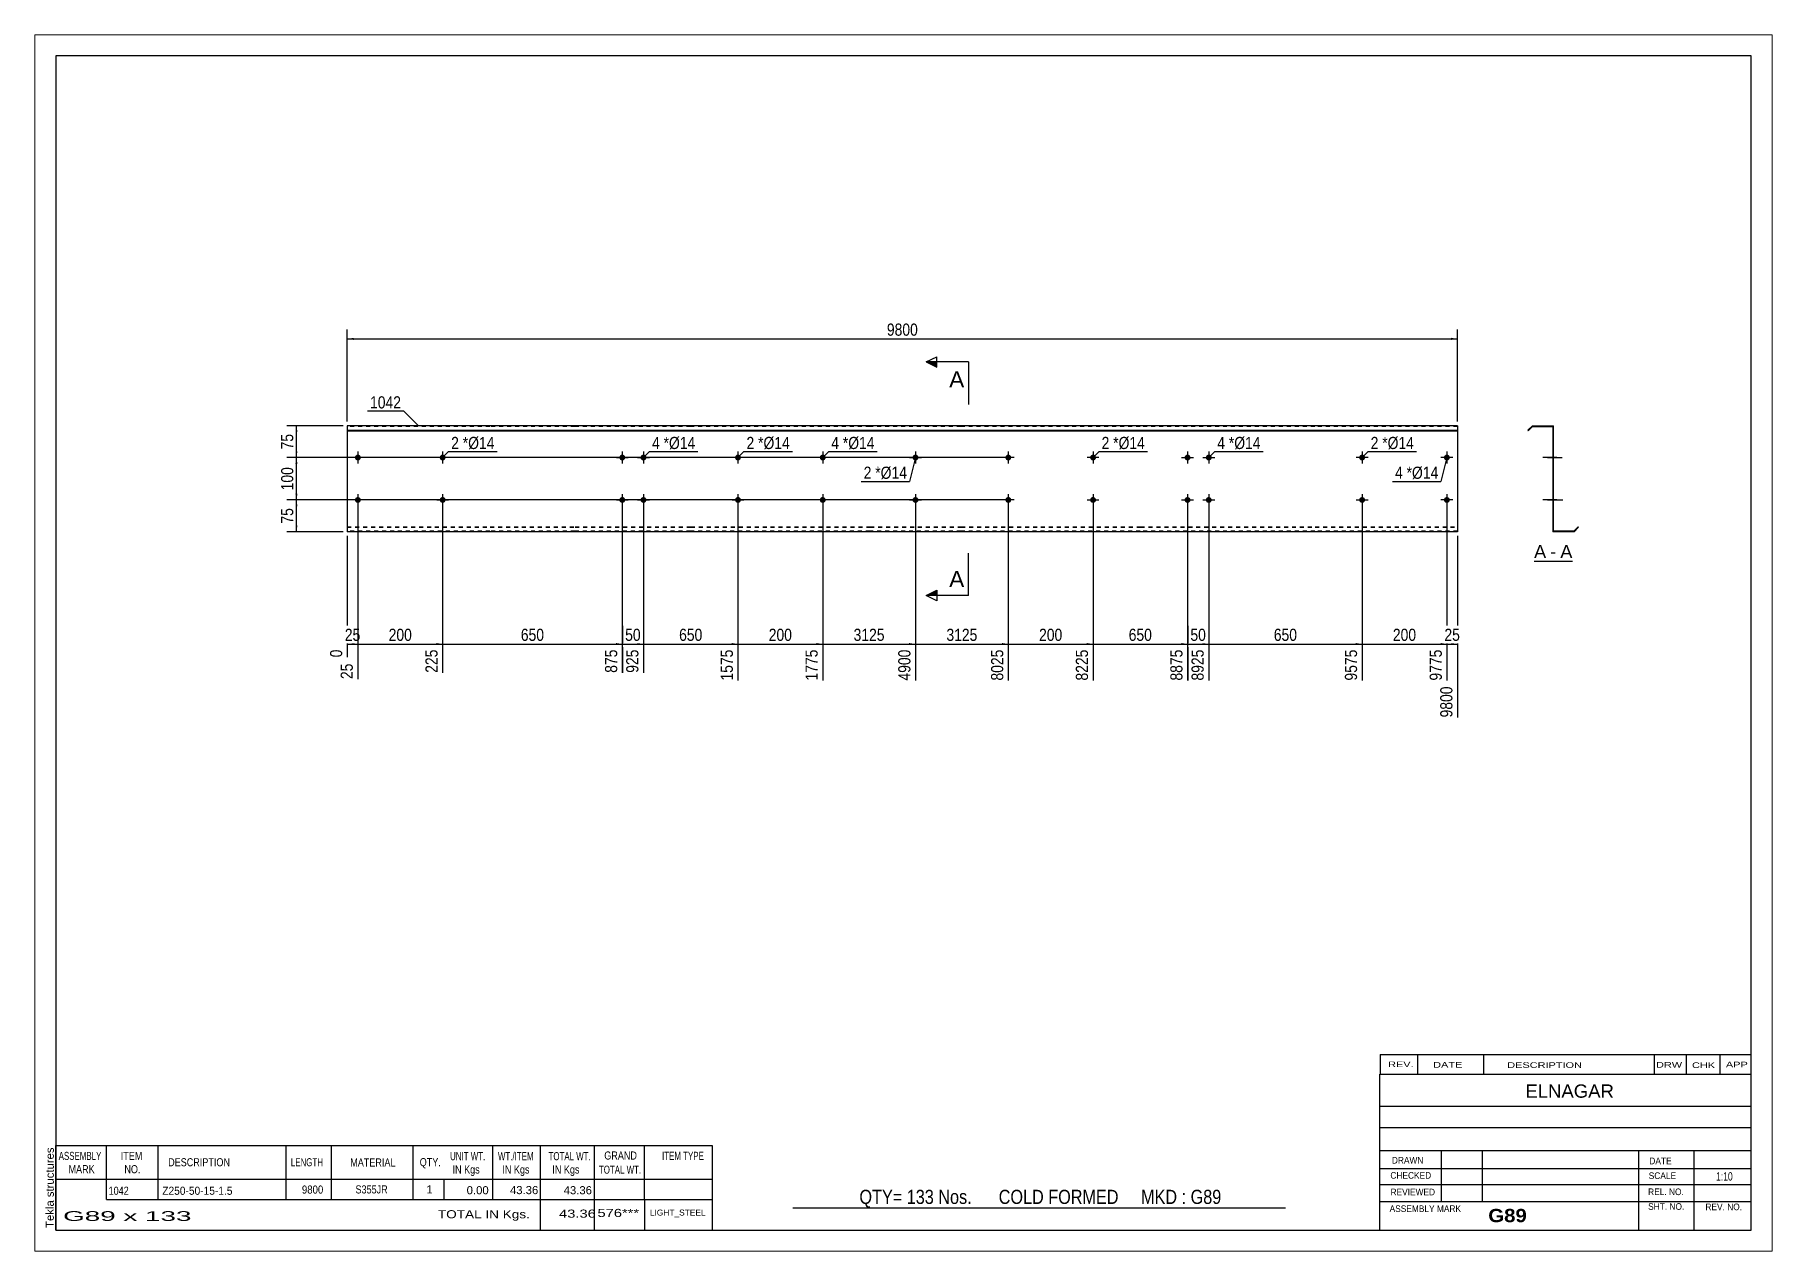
# Paper-space layout 'Layout1' of a CAD drawing. Header units: millimetres. Extents: x 0 to 410, y 0 to 287.
# The model-space entities are those that its viewports show. They can reach past a viewport. Long polylines and large blocks are cut down to what shows.
import ezdxf

# ---------------------------------------------------------------- set-up
doc = ezdxf.new("R2010")
doc.units = ezdxf.units.MM
doc.linetypes.add('DXK_LINE_DOT1', pattern=[1.8814, 0.9407, -0.9407])
doc.layers.add('Viewport layer', color=7, linetype='Continuous', plot=False)
doc.styles.add('Arial', font='ARIAL.TTF', dxfattribs={"height": 0.2})
doc.styles.add('Arial Bold', font='ARIALBD.TTF', dxfattribs={"height": 0.2})
doc.styles.add('Arial Narrow', font='ARIALN.TTF', dxfattribs={"height": 0.2})

# ---------------------------------------------------------------- blocks, each defined once
blk = doc.blocks.new('Unknown-629088081-1824')
at = {"color": 5, "linetype": 'Continuous'}
for p, q in [((331.25, 99.75), (-68.75, 99.75)), ((-68.75, 99.75), (-68.75, -177.25)), ((331.25, -177.25), (331.25, 99.75)), ((-68.75, -177.25), (331.25, -177.25))]:
    blk.add_line(p, q, dxfattribs=at)
at = {"color": 174, "linetype": 'Continuous', "style": 'Arial'}
blk.add_text('Tekla structures', height=1.9102, rotation=90, dxfattribs=at).set_placement((-69.25, -176.75))
blk = doc.blocks.new('Unknown-629088081-12 - 1240')
at = {"color": 7, "linetype": 'Continuous'}
blk.add_line((280.05, -19.45), (289.08, -19.45), dxfattribs=at)
at = {"color": 0, "linetype": 'Continuous'}
blk.add_wipeout([(282.89, -18.7), (282.89, -15.5), (280.05, -15.5), (280.05, -18.7)], dxfattribs=at)
blk.add_wipeout([(285.28, -18.7), (285.28, -15.5), (283.85, -15.5), (283.85, -18.7)], dxfattribs=at)
at = {"color": 96, "linetype": 'Continuous', "style": 'Arial'}
blk.add_text('A', height=3.06, dxfattribs=at).set_placement((280.05, -18.7))
at = {"color": 0, "linetype": 'Continuous'}
blk.add_wipeout([(289.08, -18.7), (289.08, -15.5), (286.24, -15.5), (286.24, -18.7)], dxfattribs=at)
at = {"color": 96, "linetype": 'Continuous', "style": 'Arial'}
for s, p in [('A', (286.24, -18.7)), ('-', (283.85, -18.7))]:
    blk.add_text(s, height=3.06, dxfattribs=at).set_placement(p)
blk = doc.blocks.new('Bolt-629088081-1223 - 1203')
at = {"linetype": 'Continuous'}
blk.add_hatch(color=3, dxfattribs=at).paths.add_polyline_path([(176.68, 5, -1), (175.28, 5, -1)])
at = {"color": 3, "linetype": 'Continuous'}
for p, q in [((177.38, 5), (174.58, 5)), ((175.98, 6.4), (175.98, 3.6))]:
    blk.add_line(p, q, dxfattribs=at)
blk = doc.blocks.new('Part-629088081-1218 - 1203')
at = {"color": 2, "linetype": 'Continuous'}
for p, q in [((0, 12.5), (0, -12.5)), ((33.6, 12.5), (0, 12.5)), ((53.7, 12.5), (33.7, 12.5)), ((80.99, 12.5), (53.8, 12.5)), ((123.28, 12.5), (81.09, 12.5)), ((144.78, 12.5), (123.38, 12.5)), ((187.08, 12.5), (144.88, 12.5)), ((228.28, 12.5), (187.18, 12.5)), ((261.97, 12.5), (228.38, 12.5)), ((261.97, 12.5), (261.97, -12.5)), ((0, 11.44), (33.6, 11.44)), ((0, 11.33), (33.6, 11.33)), ((33.7, 11.44), (53.7, 11.44)), ((33.7, 11.33), (53.7, 11.33)), ((53.8, 11.44), (80.99, 11.44)), ((53.8, 11.33), (80.99, 11.33)), ((81.09, 11.44), (123.28, 11.44)), ((81.09, 11.33), (123.28, 11.33)), ((123.38, 11.44), (144.78, 11.44)), ((123.38, 11.33), (144.78, 11.33)), ((144.88, 11.44), (187.08, 11.44)), ((144.88, 11.33), (187.08, 11.33)), ((187.18, 11.44), (228.28, 11.44)), ((187.18, 11.33), (228.28, 11.33)), ((228.38, 11.44), (261.97, 11.44)), ((228.38, 11.33), (261.97, 11.33)), ((33.6, -12.5), (0, -12.5)), ((53.7, -12.5), (33.7, -12.5)), ((80.99, -12.5), (53.8, -12.5)), ((123.28, -12.5), (81.09, -12.5)), ((144.78, -12.5), (123.38, -12.5)), ((187.08, -12.5), (144.88, -12.5)), ((228.28, -12.5), (187.18, -12.5)), ((261.97, -12.5), (228.38, -12.5))]:
    blk.add_line(p, q, dxfattribs=at)
at = {"color": 7, "linetype": 'DXK_LINE_DOT1'}
for p, q in [((33.6, 12.35), (0, 12.35)), ((53.7, 12.35), (33.7, 12.35)), ((80.99, 12.35), (53.8, 12.35)), ((123.28, 12.35), (81.09, 12.35)), ((144.78, 12.35), (123.38, 12.35)), ((187.08, 12.35), (144.88, 12.35)), ((228.28, 12.35), (187.18, 12.35)), ((261.97, 12.35), (228.38, 12.35)), ((0, -11.33), (33.6, -11.33)), ((0, -11.44), (33.6, -11.44)), ((33.7, -11.33), (53.7, -11.33)), ((33.7, -11.44), (53.7, -11.44)), ((53.8, -11.33), (80.99, -11.33)), ((53.8, -11.44), (80.99, -11.44)), ((81.09, -11.33), (123.28, -11.33)), ((81.09, -11.44), (123.28, -11.44)), ((123.38, -11.33), (144.78, -11.33)), ((123.38, -11.44), (144.78, -11.44)), ((144.88, -11.33), (187.08, -11.33)), ((144.88, -11.44), (187.08, -11.44)), ((187.18, -11.33), (228.28, -11.33)), ((187.18, -11.44), (228.28, -11.44)), ((228.38, -11.33), (261.97, -11.33)), ((228.38, -11.44), (261.97, -11.44)), ((33.6, -12.35), (0, -12.35)), ((53.7, -12.35), (33.7, -12.35)), ((80.99, -12.35), (53.8, -12.35)), ((123.28, -12.35), (81.09, -12.35)), ((144.78, -12.35), (123.38, -12.35)), ((187.08, -12.35), (144.88, -12.35)), ((228.28, -12.35), (187.18, -12.35)), ((261.97, -12.35), (228.38, -12.35))]:
    blk.add_line(p, q, dxfattribs=at)
blk = doc.blocks.new('Bolt-629088081-1219 - 1203')
at = {"linetype": 'Continuous'}
for points in [[(198.98, 5, -1), (197.58, 5, -1)], [(203.98, 5, -1), (202.58, 5, -1)], [(198.98, -5, -1), (197.58, -5, -1)], [(203.98, -5, -1), (202.58, -5, -1)]]:
    blk.add_hatch(color=3, dxfattribs=at).paths.add_polyline_path(points)
at = {"color": 3, "linetype": 'Continuous'}
for p, q in [((196.88, 5), (199.68, 5)), ((198.28, 6.4), (198.28, 3.6)), ((201.88, 5), (204.68, 5)), ((203.28, 6.4), (203.28, 3.6)), ((198.28, -3.6), (198.28, -6.4)), ((203.28, -3.6), (203.28, -6.4)), ((196.88, -5), (199.68, -5)), ((201.88, -5), (204.68, -5))]:
    blk.add_line(p, q, dxfattribs=at)
blk = doc.blocks.new('Bolt-629088081-1220 - 1203')
at = {"linetype": 'Continuous'}
blk.add_hatch(color=3, dxfattribs=at).paths.add_polyline_path([(176.68, -5, -1), (175.28, -5, -1)])
at = {"color": 3, "linetype": 'Continuous'}
for p, q in [((175.98, -3.6), (175.98, -6.4)), ((174.58, -5), (177.38, -5))]:
    blk.add_line(p, q, dxfattribs=at)
blk = doc.blocks.new('Bolt-629088081-1221 - 1203')
at = {"linetype": 'Continuous'}
blk.add_hatch(color=3, dxfattribs=at).paths.add_polyline_path([(240.17, -5, -1), (238.77, -5, -1)])
at = {"color": 3, "linetype": 'Continuous'}
for p, q in [((239.47, -3.6), (239.47, -6.4)), ((238.07, -5), (240.87, -5))]:
    blk.add_line(p, q, dxfattribs=at)
blk = doc.blocks.new('Bolt-629088081-1222 - 1203')
at = {"linetype": 'Continuous'}
blk.add_hatch(color=3, dxfattribs=at).paths.add_polyline_path([(240.17, 5, -1), (238.77, 5, -1)])
at = {"color": 3, "linetype": 'Continuous'}
for p, q in [((240.87, 5), (238.07, 5)), ((239.47, 6.4), (239.47, 3.6))]:
    blk.add_line(p, q, dxfattribs=at)
blk = doc.blocks.new('Bolt-629088081-1224 - 1203')
at = {"linetype": 'Continuous'}
for points in [[(156.68, -5, -1), (155.28, -5, -1)], [(260.17, -5, -1), (258.77, -5, -1)]]:
    blk.add_hatch(color=3, dxfattribs=at).paths.add_polyline_path(points)
at = {"color": 3, "linetype": 'Continuous'}
for p, q in [((155.98, -3.6), (155.98, -6.4)), ((259.47, -3.6), (259.47, -6.4)), ((157.38, -5), (154.58, -5)), ((260.87, -5), (258.07, -5))]:
    blk.add_line(p, q, dxfattribs=at)
blk = doc.blocks.new('Bolt-629088081-1225 - 1203')
at = {"linetype": 'Continuous'}
for points in [[(156.68, 5, -1), (155.28, 5, -1)], [(260.17, 5, -1), (258.77, 5, -1)]]:
    blk.add_hatch(color=3, dxfattribs=at).paths.add_polyline_path(points)
at = {"color": 3, "linetype": 'Continuous'}
for p, q in [((157.38, 5), (154.58, 5)), ((155.98, 6.4), (155.98, 3.6)), ((260.87, 5), (258.07, 5)), ((259.47, 6.4), (259.47, 3.6))]:
    blk.add_line(p, q, dxfattribs=at)
blk = doc.blocks.new('Bolt-629088081-1226 - 1203')
at = {"linetype": 'Continuous'}
for points in [[(3.2, -5, -1), (1.8, -5, -1)], [(112.89, -5, -1), (111.49, -5, -1)]]:
    blk.add_hatch(color=3, dxfattribs=at).paths.add_polyline_path(points)
at = {"color": 3, "linetype": 'Continuous'}
for p, q in [((2.5, -3.6), (2.5, -6.4)), ((112.19, -3.6), (112.19, -6.4)), ((3.9, -5), (1.1, -5)), ((113.59, -5), (110.79, -5))]:
    blk.add_line(p, q, dxfattribs=at)
blk = doc.blocks.new('Bolt-629088081-1227 - 1203')
at = {"linetype": 'Continuous'}
for points in [[(3.2, 5, -1), (1.8, 5, -1)], [(112.89, 5, -1), (111.49, 5, -1)]]:
    blk.add_hatch(color=3, dxfattribs=at).paths.add_polyline_path(points)
at = {"color": 3, "linetype": 'Continuous'}
for p, q in [((3.9, 5), (1.1, 5)), ((2.5, 6.4), (2.5, 3.6)), ((113.59, 5), (110.79, 5)), ((112.19, 6.4), (112.19, 3.6))]:
    blk.add_line(p, q, dxfattribs=at)
blk = doc.blocks.new('Bolt-629088081-1228 - 1203')
at = {"linetype": 'Continuous'}
for points in [[(134.78, 5, -1), (133.38, 5, -1)], [(134.78, -5, -1), (133.38, -5, -1)]]:
    blk.add_hatch(color=3, dxfattribs=at).paths.add_polyline_path(points)
at = {"color": 3, "linetype": 'Continuous'}
for p, q in [((132.68, 5), (135.48, 5)), ((134.08, 6.4), (134.08, 3.6)), ((134.08, -3.6), (134.08, -6.4)), ((132.68, -5), (135.48, -5))]:
    blk.add_line(p, q, dxfattribs=at)
blk = doc.blocks.new('Bolt-629088081-1229 - 1203')
at = {"linetype": 'Continuous'}
for points in [[(65.59, 5, -1), (64.19, 5, -1)], [(70.59, 5, -1), (69.19, 5, -1)], [(65.59, -5, -1), (64.19, -5, -1)], [(70.59, -5, -1), (69.19, -5, -1)]]:
    blk.add_hatch(color=3, dxfattribs=at).paths.add_polyline_path(points)
at = {"color": 3, "linetype": 'Continuous'}
for p, q in [((63.49, 5), (66.29, 5)), ((64.89, 6.4), (64.89, 3.6)), ((68.49, 5), (71.29, 5)), ((69.89, 6.4), (69.89, 3.6)), ((64.89, -3.6), (64.89, -6.4)), ((69.89, -3.6), (69.89, -6.4)), ((63.49, -5), (66.29, -5)), ((68.49, -5), (71.29, -5))]:
    blk.add_line(p, q, dxfattribs=at)
blk = doc.blocks.new('Bolt-629088081-1230 - 1203')
at = {"linetype": 'Continuous'}
blk.add_hatch(color=3, dxfattribs=at).paths.add_polyline_path([(23.2, -5, -1), (21.8, -5, -1)])
at = {"color": 3, "linetype": 'Continuous'}
for p, q in [((22.5, -3.6), (22.5, -6.4)), ((21.1, -5), (23.9, -5))]:
    blk.add_line(p, q, dxfattribs=at)
blk = doc.blocks.new('Bolt-629088081-1231 - 1203')
at = {"linetype": 'Continuous'}
blk.add_hatch(color=3, dxfattribs=at).paths.add_polyline_path([(92.89, -5, -1), (91.49, -5, -1)])
at = {"color": 3, "linetype": 'Continuous'}
for p, q in [((92.19, -3.6), (92.19, -6.4)), ((90.79, -5), (93.59, -5))]:
    blk.add_line(p, q, dxfattribs=at)
blk = doc.blocks.new('Bolt-629088081-1232 - 1203')
at = {"linetype": 'Continuous'}
blk.add_hatch(color=3, dxfattribs=at).paths.add_polyline_path([(92.89, 5, -1), (91.49, 5, -1)])
at = {"color": 3, "linetype": 'Continuous'}
for p, q in [((93.59, 5), (90.79, 5)), ((92.19, 6.4), (92.19, 3.6))]:
    blk.add_line(p, q, dxfattribs=at)
blk = doc.blocks.new('Bolt-629088081-1233 - 1203')
at = {"linetype": 'Continuous'}
blk.add_hatch(color=3, dxfattribs=at).paths.add_polyline_path([(23.2, 5, -1), (21.8, 5, -1)])
at = {"color": 3, "linetype": 'Continuous'}
for p, q in [((23.9, 5), (21.1, 5)), ((22.5, 6.4), (22.5, 3.6))]:
    blk.add_line(p, q, dxfattribs=at)
blk = doc.blocks.new('Bolt-629088081-1248 - 1240')
at = {"linetype": 'Continuous'}
blk.add_hatch(color=3, dxfattribs=at).paths.add_polyline_path([(284.64, -5.7), (284.64, -4.3), (284.49, -4.3), (284.49, -5.7)])
blk.add_hatch(color=3, dxfattribs=at).paths.add_polyline_path([(284.64, -5.7), (284.64, -4.3), (284.49, -4.3), (284.49, -5.7)])
at = {"color": 3, "linetype": 'Continuous'}
for p, q in [((285.44, -5), (282.14, -5)), ((285.44, -5), (282.14, -5)), ((284.64, -4.3), (284.49, -4.3)), ((284.64, -4.3), (284.49, -4.3)), ((284.64, -5.7), (284.49, -5.7)), ((284.64, -5.7), (284.49, -5.7))]:
    blk.add_line(p, q, dxfattribs=at)
blk = doc.blocks.new('Part-629088081-1242 - 1240')
at = {"color": 2, "linetype": 'Continuous'}
for p, q in [((279.64, 12.5), (278.58, 11.44)), ((279.7, 12.35), (278.69, 11.33)), ((279.64, 12.5), (284.64, 12.5)), ((279.7, 12.35), (284.49, 12.35)), ((284.49, 12.35), (284.49, -12.5)), ((284.64, -12.35), (284.64, 12.5)), ((278.58, 11.44), (278.69, 11.33)), ((289.43, -12.35), (290.45, -11.33)), ((289.49, -12.5), (290.55, -11.44)), ((290.55, -11.44), (290.45, -11.33)), ((289.49, -12.5), (284.49, -12.5)), ((289.43, -12.35), (284.64, -12.35))]:
    blk.add_line(p, q, dxfattribs=at)
blk = doc.blocks.new('Bolt-629088081-1243 - 1240')
at = {"linetype": 'Continuous'}
for points in [[(284.64, 4.3), (284.64, 5.7), (284.49, 5.7), (284.49, 4.3)], [(284.64, 4.3), (284.64, 5.7), (284.49, 5.7), (284.49, 4.3)], [(284.64, -5.7), (284.64, -4.3), (284.49, -4.3), (284.49, -5.7)], [(284.64, -5.7), (284.64, -4.3), (284.49, -4.3), (284.49, -5.7)]]:
    blk.add_hatch(color=3, dxfattribs=at).paths.add_polyline_path(points)
at = {"color": 3, "linetype": 'Continuous'}
for p, q in [((283.19, 5), (286.49, 5)), ((283.19, 5), (286.49, 5)), ((284.49, 5.7), (284.64, 5.7)), ((284.49, 5.7), (284.64, 5.7)), ((284.49, 4.3), (284.64, 4.3)), ((284.49, 4.3), (284.64, 4.3)), ((283.19, -5), (286.49, -5)), ((283.19, -5), (286.49, -5)), ((284.49, -4.3), (284.64, -4.3)), ((284.49, -4.3), (284.64, -4.3)), ((284.49, -5.7), (284.64, -5.7)), ((284.49, -5.7), (284.64, -5.7))]:
    blk.add_line(p, q, dxfattribs=at)
blk = doc.blocks.new('Bolt-629088081-1244 - 1240')
at = {"linetype": 'Continuous'}
blk.add_hatch(color=3, dxfattribs=at).paths.add_polyline_path([(284.64, -5.7), (284.64, -4.3), (284.49, -4.3), (284.49, -5.7)])
at = {"color": 3, "linetype": 'Continuous'}
for p, q in [((283.54, -5), (286.84, -5)), ((284.49, -4.3), (284.64, -4.3)), ((284.49, -5.7), (284.64, -5.7))]:
    blk.add_line(p, q, dxfattribs=at)
blk = doc.blocks.new('Bolt-629088081-1245 - 1240')
at = {"linetype": 'Continuous'}
blk.add_hatch(color=3, dxfattribs=at).paths.add_polyline_path([(284.64, -5.7), (284.64, -4.3), (284.49, -4.3), (284.49, -5.7)])
at = {"color": 3, "linetype": 'Continuous'}
for p, q in [((283.54, -5), (286.84, -5)), ((284.49, -4.3), (284.64, -4.3)), ((284.49, -5.7), (284.64, -5.7))]:
    blk.add_line(p, q, dxfattribs=at)
blk = doc.blocks.new('Bolt-629088081-1246 - 1240')
at = {"linetype": 'Continuous'}
blk.add_hatch(color=3, dxfattribs=at).paths.add_polyline_path([(284.64, 4.3), (284.64, 5.7), (284.49, 5.7), (284.49, 4.3)])
at = {"color": 3, "linetype": 'Continuous'}
for p, q in [((285.44, 5), (282.14, 5)), ((284.64, 5.7), (284.49, 5.7)), ((284.64, 4.3), (284.49, 4.3))]:
    blk.add_line(p, q, dxfattribs=at)
blk = doc.blocks.new('Bolt-629088081-1247 - 1240')
at = {"linetype": 'Continuous'}
blk.add_hatch(color=3, dxfattribs=at).paths.add_polyline_path([(284.64, 4.3), (284.64, 5.7), (284.49, 5.7), (284.49, 4.3)])
at = {"color": 3, "linetype": 'Continuous'}
for p, q in [((285.44, 5), (282.14, 5)), ((284.64, 5.7), (284.49, 5.7)), ((284.64, 4.3), (284.49, 4.3))]:
    blk.add_line(p, q, dxfattribs=at)
blk = doc.blocks.new('Bolt-629088081-1249 - 1240')
at = {"linetype": 'Continuous'}
blk.add_hatch(color=3, dxfattribs=at).paths.add_polyline_path([(284.64, 4.3), (284.64, 5.7), (284.49, 5.7), (284.49, 4.3)])
blk.add_hatch(color=3, dxfattribs=at).paths.add_polyline_path([(284.64, 4.3), (284.64, 5.7), (284.49, 5.7), (284.49, 4.3)])
at = {"color": 3, "linetype": 'Continuous'}
for p, q in [((285.44, 5), (282.14, 5)), ((285.44, 5), (282.14, 5)), ((284.64, 5.7), (284.49, 5.7)), ((284.64, 5.7), (284.49, 5.7)), ((284.64, 4.3), (284.49, 4.3)), ((284.64, 4.3), (284.49, 4.3))]:
    blk.add_line(p, q, dxfattribs=at)
blk = doc.blocks.new('Bolt-629088081-1250 - 1240')
at = {"linetype": 'Continuous'}
blk.add_hatch(color=3, dxfattribs=at).paths.add_polyline_path([(284.64, -5.7), (284.64, -4.3), (284.49, -4.3), (284.49, -5.7)])
blk.add_hatch(color=3, dxfattribs=at).paths.add_polyline_path([(284.64, -5.7), (284.64, -4.3), (284.49, -4.3), (284.49, -5.7)])
at = {"color": 3, "linetype": 'Continuous'}
for p, q in [((285.44, -5), (282.14, -5)), ((285.44, -5), (282.14, -5)), ((284.64, -4.3), (284.49, -4.3)), ((284.64, -4.3), (284.49, -4.3)), ((284.64, -5.7), (284.49, -5.7)), ((284.64, -5.7), (284.49, -5.7))]:
    blk.add_line(p, q, dxfattribs=at)
blk = doc.blocks.new('Bolt-629088081-1251 - 1240')
at = {"linetype": 'Continuous'}
blk.add_hatch(color=3, dxfattribs=at).paths.add_polyline_path([(284.64, 4.3), (284.64, 5.7), (284.49, 5.7), (284.49, 4.3)])
blk.add_hatch(color=3, dxfattribs=at).paths.add_polyline_path([(284.64, 4.3), (284.64, 5.7), (284.49, 5.7), (284.49, 4.3)])
at = {"color": 3, "linetype": 'Continuous'}
for p, q in [((285.44, 5), (282.14, 5)), ((285.44, 5), (282.14, 5)), ((284.64, 5.7), (284.49, 5.7)), ((284.64, 5.7), (284.49, 5.7)), ((284.64, 4.3), (284.49, 4.3)), ((284.64, 4.3), (284.49, 4.3))]:
    blk.add_line(p, q, dxfattribs=at)
blk = doc.blocks.new('Bolt-629088081-1252 - 1240')
at = {"linetype": 'Continuous'}
for points in [[(284.64, 4.3), (284.64, 5.7), (284.49, 5.7), (284.49, 4.3)], [(284.64, -5.7), (284.64, -4.3), (284.49, -4.3), (284.49, -5.7)]]:
    blk.add_hatch(color=3, dxfattribs=at).paths.add_polyline_path(points)
at = {"color": 3, "linetype": 'Continuous'}
for p, q in [((284.49, 5.7), (284.64, 5.7)), ((284.49, 5), (286.64, 5)), ((284.49, 4.3), (284.64, 4.3)), ((284.49, -4.3), (284.64, -4.3)), ((284.49, -5), (286.64, -5)), ((284.49, -5.7), (284.64, -5.7))]:
    blk.add_line(p, q, dxfattribs=at)
blk = doc.blocks.new('Bolt-629088081-1253 - 1240')
at = {"linetype": 'Continuous'}
for points in [[(284.64, 4.3), (284.64, 5.7), (284.49, 5.7), (284.49, 4.3)], [(284.64, 4.3), (284.64, 5.7), (284.49, 5.7), (284.49, 4.3)], [(284.64, -5.7), (284.64, -4.3), (284.49, -4.3), (284.49, -5.7)], [(284.64, -5.7), (284.64, -4.3), (284.49, -4.3), (284.49, -5.7)]]:
    blk.add_hatch(color=3, dxfattribs=at).paths.add_polyline_path(points)
at = {"color": 3, "linetype": 'Continuous'}
for p, q in [((283.19, 5), (286.49, 5)), ((283.19, 5), (286.49, 5)), ((284.49, 5.7), (284.64, 5.7)), ((284.49, 5.7), (284.64, 5.7)), ((284.49, 4.3), (284.64, 4.3)), ((284.49, 4.3), (284.64, 4.3)), ((283.19, -5), (286.49, -5)), ((283.19, -5), (286.49, -5)), ((284.49, -4.3), (284.64, -4.3)), ((284.49, -4.3), (284.64, -4.3)), ((284.49, -5.7), (284.64, -5.7)), ((284.49, -5.7), (284.64, -5.7))]:
    blk.add_line(p, q, dxfattribs=at)
blk = doc.blocks.new('Bolt-629088081-1254 - 1240')
at = {"linetype": 'Continuous'}
blk.add_hatch(color=3, dxfattribs=at).paths.add_polyline_path([(284.64, -5.7), (284.64, -4.3), (284.49, -4.3), (284.49, -5.7)])
at = {"color": 3, "linetype": 'Continuous'}
for p, q in [((283.54, -5), (286.84, -5)), ((284.49, -4.3), (284.64, -4.3)), ((284.49, -5.7), (284.64, -5.7))]:
    blk.add_line(p, q, dxfattribs=at)
blk = doc.blocks.new('Bolt-629088081-1255 - 1240')
at = {"linetype": 'Continuous'}
blk.add_hatch(color=3, dxfattribs=at).paths.add_polyline_path([(284.64, -5.7), (284.64, -4.3), (284.49, -4.3), (284.49, -5.7)])
at = {"color": 3, "linetype": 'Continuous'}
for p, q in [((283.54, -5), (286.84, -5)), ((284.49, -4.3), (284.64, -4.3)), ((284.49, -5.7), (284.64, -5.7))]:
    blk.add_line(p, q, dxfattribs=at)
blk = doc.blocks.new('Bolt-629088081-1256 - 1240')
at = {"linetype": 'Continuous'}
blk.add_hatch(color=3, dxfattribs=at).paths.add_polyline_path([(284.64, 4.3), (284.64, 5.7), (284.49, 5.7), (284.49, 4.3)])
at = {"color": 3, "linetype": 'Continuous'}
for p, q in [((285.44, 5), (282.14, 5)), ((284.64, 5.7), (284.49, 5.7)), ((284.64, 4.3), (284.49, 4.3))]:
    blk.add_line(p, q, dxfattribs=at)
blk = doc.blocks.new('Bolt-629088081-1257 - 1240')
at = {"linetype": 'Continuous'}
blk.add_hatch(color=3, dxfattribs=at).paths.add_polyline_path([(284.64, 4.3), (284.64, 5.7), (284.49, 5.7), (284.49, 4.3)])
at = {"color": 3, "linetype": 'Continuous'}
for p, q in [((285.44, 5), (282.14, 5)), ((284.64, 5.7), (284.49, 5.7)), ((284.64, 4.3), (284.49, 4.3))]:
    blk.add_line(p, q, dxfattribs=at)
blk = doc.blocks.new('StraightDimension-629088081-1279 - 1203')
at = {"linetype": 'Continuous'}
blk.add_hatch(color=7, dxfattribs=at).paths.add_polyline_path([(201.78, -38.75), (203.28, -39), (201.78, -39.25)])
at = {"color": 7, "linetype": 'Continuous'}
for p, q in [((198.28, -6), (198.28, -47.61)), ((203.28, -6), (203.28, -47.61)), ((198.28, -39), (203.28, -39))]:
    blk.add_line(p, q, dxfattribs=at)
at = {"color": 0}
blk.add_wipeout([(203.2, -38.85), (203.2, -34.65), (198.35, -34.65), (198.35, -38.85)], dxfattribs=at)
at = {"color": 0, "linetype": 'Continuous'}
blk.add_wipeout([(202.68, -39.7), (198.48, -39.7), (198.48, -48.21), (202.68, -48.21)], dxfattribs=at)
at = {"color": 3, "style": 'Arial Narrow'}
blk.add_text('50', height=2.863, dxfattribs=at).set_placement((198.95, -38.25))
at = {"color": 3, "linetype": 'Continuous', "style": 'Arial Narrow'}
blk.add_text('8925', height=2.863, rotation=90.0002, dxfattribs=at).set_placement((202.08, -47.61))
blk = doc.blocks.new('StraightDimension-629088081-1289 - 1203')
at = {"linetype": 'Continuous'}
blk.add_hatch(color=7, dxfattribs=at).paths.add_polyline_path([(1, -38.75), (2.5, -39), (1, -39.25)])
at = {"color": 7, "linetype": 'Continuous'}
for p, q in [((2.5, -6), (2.5, -47.26)), ((0, -13.5), (0, -42.13)), ((0, -39), (2.5, -39))]:
    blk.add_line(p, q, dxfattribs=at)
at = {"color": 0}
blk.add_wipeout([(3.68, -38.85), (3.68, -34.65), (-1.18, -34.65), (-1.18, -38.85)], dxfattribs=at)
at = {"color": 0, "linetype": 'Continuous'}
blk.add_wipeout([(1.9, -43), (-2.3, -43), (-2.3, -47.86), (1.9, -47.86)], dxfattribs=at)
blk.add_wipeout([(-0.6, -39.7), (-4.8, -39.7), (-4.8, -42.73), (-0.6, -42.73)], dxfattribs=at)
at = {"color": 3, "style": 'Arial Narrow'}
blk.add_text('25', height=2.863, dxfattribs=at).set_placement((-0.58, -38.25))
at = {"color": 3, "linetype": 'Continuous', "style": 'Arial Narrow'}
for s, height, p in [('0', 2.86, (-1.2, -42.13)), ('25', 2.863, (1.3, -47.26))]:
    blk.add_text(s, height=height, rotation=90.0002, dxfattribs=at).set_placement(p)
blk = doc.blocks.new('StraightDimension-629088081-1284 - 1203')
at = {"linetype": 'Continuous'}
blk.add_hatch(color=7, dxfattribs=at).paths.add_polyline_path([(110.69, -38.75), (112.19, -39), (110.69, -39.25)])
at = {"color": 7, "linetype": 'Continuous'}
for p, q in [((92.19, -6), (92.19, -47.61)), ((112.19, -6), (112.19, -47.61)), ((92.19, -39), (112.19, -39))]:
    blk.add_line(p, q, dxfattribs=at)
at = {"color": 0}
blk.add_wipeout([(105.53, -38.85), (105.53, -34.65), (98.85, -34.65), (98.85, -38.85)], dxfattribs=at)
at = {"color": 3, "style": 'Arial Narrow'}
blk.add_text('200', height=2.863, dxfattribs=at).set_placement((99.45, -38.25))
at = {"color": 0, "linetype": 'Continuous'}
blk.add_wipeout([(111.59, -39.7), (107.39, -39.7), (107.39, -48.21), (111.59, -48.21)], dxfattribs=at)
at = {"color": 3, "linetype": 'Continuous', "style": 'Arial Narrow'}
blk.add_text('1775', height=2.863, rotation=90.0002, dxfattribs=at).set_placement((110.99, -47.61))
blk = doc.blocks.new('StraightDimension-629088081-1283 - 1203')
at = {"linetype": 'Continuous'}
blk.add_hatch(color=7, dxfattribs=at).paths.add_polyline_path([(132.58, -38.75), (134.08, -39), (132.58, -39.25)])
at = {"color": 7, "linetype": 'Continuous'}
for p, q in [((112.19, -6), (112.19, -47.61)), ((134.08, -6), (134.08, -47.61)), ((112.19, -39), (134.08, -39))]:
    blk.add_line(p, q, dxfattribs=at)
at = {"color": 0}
blk.add_wipeout([(127.39, -38.85), (127.39, -34.65), (118.88, -34.65), (118.88, -38.85)], dxfattribs=at)
at = {"color": 3, "style": 'Arial Narrow'}
blk.add_text('3125', height=2.863, dxfattribs=at).set_placement((119.48, -38.25))
at = {"color": 0, "linetype": 'Continuous'}
blk.add_wipeout([(133.48, -39.7), (129.28, -39.7), (129.28, -48.21), (133.48, -48.21)], dxfattribs=at)
at = {"color": 3, "linetype": 'Continuous', "style": 'Arial Narrow'}
blk.add_text('4900', height=2.863, rotation=90.0002, dxfattribs=at).set_placement((132.88, -47.61))
blk = doc.blocks.new('StraightDimension-629088081-1282 - 1203')
at = {"linetype": 'Continuous'}
blk.add_hatch(color=7, dxfattribs=at).paths.add_polyline_path([(154.48, -38.75), (155.98, -39), (154.48, -39.25)])
at = {"color": 7, "linetype": 'Continuous'}
for p, q in [((134.08, -6), (134.08, -47.61)), ((155.98, -6), (155.98, -47.61)), ((134.08, -39), (155.98, -39))]:
    blk.add_line(p, q, dxfattribs=at)
at = {"color": 0}
blk.add_wipeout([(149.29, -38.85), (149.29, -34.65), (140.78, -34.65), (140.78, -38.85)], dxfattribs=at)
at = {"color": 3, "style": 'Arial Narrow'}
blk.add_text('3125', height=2.863, dxfattribs=at).set_placement((141.38, -38.25))
at = {"color": 0, "linetype": 'Continuous'}
blk.add_wipeout([(155.38, -39.7), (151.18, -39.7), (151.18, -48.21), (155.38, -48.21)], dxfattribs=at)
at = {"color": 3, "linetype": 'Continuous', "style": 'Arial Narrow'}
blk.add_text('8025', height=2.863, rotation=90.0002, dxfattribs=at).set_placement((154.78, -47.61))
blk = doc.blocks.new('StraightDimension-629088081-1350 - 1203')
at = {"linetype": 'Continuous'}
for points in [[(-12.25, 3.5), (-12, 5), (-11.75, 3.5)], [(-11.75, -3.5), (-12, -5), (-12.25, -3.5)]]:
    blk.add_hatch(color=7, dxfattribs=at).paths.add_polyline_path(points)
at = {"color": 7, "linetype": 'Continuous'}
for p, q in [((154.98, 5), (-14.25, 5)), ((-12, -5), (-12, 5)), ((154.98, -5), (-14.25, -5))]:
    blk.add_line(p, q, dxfattribs=at)
at = {"color": 0}
blk.add_wipeout([(-12.15, 3.34), (-16.35, 3.34), (-16.35, -3.34), (-12.15, -3.34)], dxfattribs=at)
at = {"color": 3, "style": 'Arial Narrow'}
blk.add_text('100', height=2.863, rotation=90.0002, dxfattribs=at).set_placement((-12.75, -2.74))
blk = doc.blocks.new('StraightDimension-629088081-1286 - 1203')
at = {"linetype": 'Continuous'}
blk.add_hatch(color=7, dxfattribs=at).paths.add_polyline_path([(68.39, -38.75), (69.89, -39), (68.39, -39.25)])
at = {"color": 7, "linetype": 'Continuous'}
for p, q in [((64.89, -6), (64.89, -45.78)), ((69.89, -6), (69.89, -45.78)), ((64.89, -39), (69.89, -39))]:
    blk.add_line(p, q, dxfattribs=at)
at = {"color": 0}
blk.add_wipeout([(69.82, -38.85), (69.82, -34.65), (64.97, -34.65), (64.97, -38.85)], dxfattribs=at)
at = {"color": 0, "linetype": 'Continuous'}
blk.add_wipeout([(69.29, -39.7), (65.09, -39.7), (65.09, -46.38), (69.29, -46.38)], dxfattribs=at)
at = {"color": 3, "style": 'Arial Narrow'}
blk.add_text('50', height=2.863, dxfattribs=at).set_placement((65.57, -38.25))
at = {"color": 3, "linetype": 'Continuous', "style": 'Arial Narrow'}
blk.add_text('925', height=2.863, rotation=90.0002, dxfattribs=at).set_placement((68.69, -45.78))
blk = doc.blocks.new('StraightDimension-629088081-1280 - 1203')
at = {"linetype": 'Continuous'}
blk.add_hatch(color=7, dxfattribs=at).paths.add_polyline_path([(196.78, -38.75), (198.28, -39), (196.78, -39.25)])
at = {"color": 7, "linetype": 'Continuous'}
for p, q in [((175.98, -6), (175.98, -47.61)), ((198.28, -6), (198.28, -47.61)), ((175.98, -39), (198.28, -39))]:
    blk.add_line(p, q, dxfattribs=at)
at = {"color": 0}
blk.add_wipeout([(190.47, -38.85), (190.47, -34.65), (183.79, -34.65), (183.79, -38.85)], dxfattribs=at)
at = {"color": 0, "linetype": 'Continuous'}
blk.add_wipeout([(197.68, -39.7), (193.48, -39.7), (193.48, -48.21), (197.68, -48.21)], dxfattribs=at)
at = {"color": 3, "style": 'Arial Narrow'}
blk.add_text('650', height=2.863, dxfattribs=at).set_placement((184.39, -38.25))
at = {"color": 3, "linetype": 'Continuous', "style": 'Arial Narrow'}
blk.add_text('8875', height=2.863, rotation=90.0002, dxfattribs=at).set_placement((197.08, -47.61))
blk = doc.blocks.new('StraightDimension-629088081-1369 - 1203')
at = {"linetype": 'Continuous'}
for points in [[(1.5, 32.75), (0, 33), (1.5, 33.25)], [(260.47, 33.25), (261.97, 33), (260.47, 32.75)]]:
    blk.add_hatch(color=7, dxfattribs=at).paths.add_polyline_path(points)
at = {"color": 7, "linetype": 'Continuous'}
for p, q in [((0, 13.5), (0, 35.25)), ((0, 33), (261.97, 33)), ((261.97, 13.5), (261.97, 35.25))]:
    blk.add_line(p, q, dxfattribs=at)
at = {"color": 0}
blk.add_wipeout([(135.24, 33.15), (135.24, 37.35), (126.73, 37.35), (126.73, 33.15)], dxfattribs=at)
at = {"color": 3, "style": 'Arial Narrow'}
blk.add_text('9800', height=2.863, dxfattribs=at).set_placement((127.33, 33.75))
blk = doc.blocks.new('StraightDimension-629088081-1281 - 1203')
at = {"linetype": 'Continuous'}
blk.add_hatch(color=7, dxfattribs=at).paths.add_polyline_path([(174.48, -38.75), (175.98, -39), (174.48, -39.25)])
at = {"color": 7, "linetype": 'Continuous'}
for p, q in [((155.98, -6), (155.98, -47.61)), ((175.98, -6), (175.98, -47.61)), ((155.98, -39), (175.98, -39))]:
    blk.add_line(p, q, dxfattribs=at)
at = {"color": 0}
blk.add_wipeout([(169.32, -38.85), (169.32, -34.65), (162.64, -34.65), (162.64, -38.85)], dxfattribs=at)
at = {"color": 3, "style": 'Arial Narrow'}
blk.add_text('200', height=2.863, dxfattribs=at).set_placement((163.24, -38.25))
at = {"color": 0, "linetype": 'Continuous'}
blk.add_wipeout([(175.38, -39.7), (171.18, -39.7), (171.18, -48.21), (175.38, -48.21)], dxfattribs=at)
at = {"color": 3, "linetype": 'Continuous', "style": 'Arial Narrow'}
blk.add_text('8225', height=2.863, rotation=90.0002, dxfattribs=at).set_placement((174.78, -47.61))
blk = doc.blocks.new('StraightDimension-629088081-1277 - 1203')
at = {"linetype": 'Continuous'}
blk.add_hatch(color=7, dxfattribs=at).paths.add_polyline_path([(257.97, -38.75), (259.47, -39), (257.97, -39.25)])
at = {"color": 7, "linetype": 'Continuous'}
for p, q in [((239.47, -6), (239.47, -47.61)), ((259.47, -6), (259.47, -47.61)), ((239.47, -39), (259.47, -39))]:
    blk.add_line(p, q, dxfattribs=at)
at = {"color": 0}
blk.add_wipeout([(252.81, -38.85), (252.81, -34.65), (246.13, -34.65), (246.13, -38.85)], dxfattribs=at)
at = {"color": 3, "style": 'Arial Narrow'}
blk.add_text('200', height=2.863, dxfattribs=at).set_placement((246.73, -38.25))
at = {"color": 0, "linetype": 'Continuous'}
blk.add_wipeout([(258.87, -39.7), (254.67, -39.7), (254.67, -48.21), (258.87, -48.21)], dxfattribs=at)
at = {"color": 3, "linetype": 'Continuous', "style": 'Arial Narrow'}
blk.add_text('9775', height=2.863, rotation=90.0002, dxfattribs=at).set_placement((258.27, -47.61))
blk = doc.blocks.new('StraightDimension-629088081-1276 - 1203')
at = {"linetype": 'Continuous'}
blk.add_hatch(color=7, dxfattribs=at).paths.add_polyline_path([(260.47, -38.75), (261.97, -39), (260.47, -39.25)])
at = {"color": 7, "linetype": 'Continuous'}
for p, q in [((259.47, -6), (259.47, -47.61)), ((261.97, -13.5), (261.97, -56.31)), ((259.47, -39), (261.97, -39))]:
    blk.add_line(p, q, dxfattribs=at)
at = {"color": 0}
blk.add_wipeout([(263.15, -38.85), (263.15, -34.65), (258.29, -34.65), (258.29, -38.85)], dxfattribs=at)
at = {"color": 0, "linetype": 'Continuous'}
blk.add_wipeout([(261.37, -48.4), (257.17, -48.4), (257.17, -56.91), (261.37, -56.91)], dxfattribs=at)
at = {"color": 3, "style": 'Arial Narrow'}
blk.add_text('25', height=2.863, dxfattribs=at).set_placement((258.89, -38.25))
at = {"color": 3, "linetype": 'Continuous', "style": 'Arial Narrow'}
blk.add_text('9800', height=2.863, rotation=90.0002, dxfattribs=at).set_placement((260.77, -56.31))
blk = doc.blocks.new('StraightDimension-629088081-1349 - 1203')
at = {"linetype": 'Continuous'}
for points in [[(-12.25, 11), (-12, 12.5), (-11.75, 11)], [(-11.75, 6.5), (-12, 5), (-12.25, 6.5)]]:
    blk.add_hatch(color=7, dxfattribs=at).paths.add_polyline_path(points)
at = {"color": 7, "linetype": 'Continuous'}
for p, q in [((-1, 12.5), (-14.25, 12.5)), ((-12, 5), (-12, 12.5)), ((154.98, 5), (-14.25, 5))]:
    blk.add_line(p, q, dxfattribs=at)
at = {"color": 0}
blk.add_wipeout([(-12.15, 11.18), (-16.35, 11.18), (-16.35, 6.32), (-12.15, 6.32)], dxfattribs=at)
at = {"color": 3, "style": 'Arial Narrow'}
blk.add_text('75', height=2.863, rotation=90.0002, dxfattribs=at).set_placement((-12.75, 6.92))
blk = doc.blocks.new('StraightDimension-629088081-1285 - 1203')
at = {"linetype": 'Continuous'}
blk.add_hatch(color=7, dxfattribs=at).paths.add_polyline_path([(90.69, -38.75), (92.19, -39), (90.69, -39.25)])
at = {"color": 7, "linetype": 'Continuous'}
for p, q in [((69.89, -6), (69.89, -45.78)), ((92.19, -6), (92.19, -47.61)), ((69.89, -39), (92.19, -39))]:
    blk.add_line(p, q, dxfattribs=at)
at = {"color": 0}
blk.add_wipeout([(84.38, -38.85), (84.38, -34.65), (77.7, -34.65), (77.7, -38.85)], dxfattribs=at)
at = {"color": 0, "linetype": 'Continuous'}
blk.add_wipeout([(91.59, -39.7), (87.39, -39.7), (87.39, -48.21), (91.59, -48.21)], dxfattribs=at)
at = {"color": 3, "style": 'Arial Narrow'}
blk.add_text('650', height=2.863, dxfattribs=at).set_placement((78.3, -38.25))
at = {"color": 3, "linetype": 'Continuous', "style": 'Arial Narrow'}
blk.add_text('1575', height=2.863, rotation=90.0002, dxfattribs=at).set_placement((90.99, -47.61))
blk = doc.blocks.new('StraightDimension-629088081-1278 - 1203')
at = {"linetype": 'Continuous'}
blk.add_hatch(color=7, dxfattribs=at).paths.add_polyline_path([(237.97, -38.75), (239.47, -39), (237.97, -39.25)])
at = {"color": 7, "linetype": 'Continuous'}
for p, q in [((203.28, -6), (203.28, -47.61)), ((239.47, -6), (239.47, -47.61)), ((203.28, -39), (239.47, -39))]:
    blk.add_line(p, q, dxfattribs=at)
at = {"color": 0}
blk.add_wipeout([(224.72, -38.85), (224.72, -34.65), (218.03, -34.65), (218.03, -38.85)], dxfattribs=at)
at = {"color": 0, "linetype": 'Continuous'}
blk.add_wipeout([(238.87, -39.7), (234.67, -39.7), (234.67, -48.21), (238.87, -48.21)], dxfattribs=at)
at = {"color": 3, "style": 'Arial Narrow'}
blk.add_text('650', height=2.863, dxfattribs=at).set_placement((218.63, -38.25))
at = {"color": 3, "linetype": 'Continuous', "style": 'Arial Narrow'}
blk.add_text('9575', height=2.863, rotation=90.0002, dxfattribs=at).set_placement((238.27, -47.61))
blk = doc.blocks.new('StraightDimension-629088081-1351 - 1203')
at = {"linetype": 'Continuous'}
for points in [[(-12.25, -6.5), (-12, -5), (-11.75, -6.5)], [(-11.75, -11), (-12, -12.5), (-12.25, -11)]]:
    blk.add_hatch(color=7, dxfattribs=at).paths.add_polyline_path(points)
at = {"color": 7, "linetype": 'Continuous'}
for p, q in [((154.98, -5), (-14.25, -5)), ((-12, -12.5), (-12, -5)), ((-1, -12.5), (-14.25, -12.5))]:
    blk.add_line(p, q, dxfattribs=at)
at = {"color": 0}
blk.add_wipeout([(-12.15, -6.32), (-16.35, -6.32), (-16.35, -11.18), (-12.15, -11.18)], dxfattribs=at)
at = {"color": 3, "style": 'Arial Narrow'}
blk.add_text('75', height=2.863, rotation=90.0002, dxfattribs=at).set_placement((-12.75, -10.58))
blk = doc.blocks.new('StraightDimension-629088081-1287 - 1203')
at = {"linetype": 'Continuous'}
blk.add_hatch(color=7, dxfattribs=at).paths.add_polyline_path([(63.39, -38.75), (64.89, -39), (63.39, -39.25)])
at = {"color": 7, "linetype": 'Continuous'}
for p, q in [((22.5, -6), (22.5, -45.78)), ((64.89, -6), (64.89, -45.78)), ((22.5, -39), (64.89, -39))]:
    blk.add_line(p, q, dxfattribs=at)
at = {"color": 0}
blk.add_wipeout([(47.04, -38.85), (47.04, -34.65), (40.35, -34.65), (40.35, -38.85)], dxfattribs=at)
at = {"color": 0, "linetype": 'Continuous'}
blk.add_wipeout([(64.29, -39.7), (60.09, -39.7), (60.09, -46.38), (64.29, -46.38)], dxfattribs=at)
at = {"color": 3, "style": 'Arial Narrow'}
blk.add_text('650', height=2.863, dxfattribs=at).set_placement((40.95, -38.25))
at = {"color": 3, "linetype": 'Continuous', "style": 'Arial Narrow'}
blk.add_text('875', height=2.863, rotation=90.0002, dxfattribs=at).set_placement((63.69, -45.78))
blk = doc.blocks.new('StraightDimension-629088081-1288 - 1203')
at = {"linetype": 'Continuous'}
blk.add_hatch(color=7, dxfattribs=at).paths.add_polyline_path([(21, -38.75), (22.5, -39), (21, -39.25)])
at = {"color": 7, "linetype": 'Continuous'}
for p, q in [((2.5, -6), (2.5, -47.26)), ((22.5, -6), (22.5, -45.78)), ((2.5, -39), (22.5, -39))]:
    blk.add_line(p, q, dxfattribs=at)
at = {"color": 0}
blk.add_wipeout([(15.84, -38.85), (15.84, -34.65), (9.16, -34.65), (9.16, -38.85)], dxfattribs=at)
at = {"color": 3, "style": 'Arial Narrow'}
blk.add_text('200', height=2.863, dxfattribs=at).set_placement((9.76, -38.25))
at = {"color": 0, "linetype": 'Continuous'}
blk.add_wipeout([(21.9, -39.7), (17.7, -39.7), (17.7, -46.38), (21.9, -46.38)], dxfattribs=at)
at = {"color": 3, "linetype": 'Continuous', "style": 'Arial Narrow'}
blk.add_text('225', height=2.863, rotation=90.0002, dxfattribs=at).set_placement((21.3, -45.78))
blk = doc.blocks.new('CBS_BOM-629088081-1891')
at = {"color": 7, "linetype": 'Continuous'}
for p, q in [((-68.78, -165.28), (-68.78, -157.28)), ((-68.78, -157.28), (86.14, -157.28)), ((-56.78, -165.28), (-56.78, -157.28)), ((-44.59, -165.28), (-44.59, -157.28)), ((-14.43, -165.28), (-14.43, -157.28)), ((-3.75, -165.28), (-3.75, -157.28)), ((15.57, -165.28), (15.57, -157.28)), ((34.37, -165.28), (34.37, -157.28)), ((45.58, -165.28), (45.58, -157.28)), ((58.37, -165.28), (58.37, -157.28)), ((70.12, -165.28), (70.12, -157.28)), ((86.14, -157.29), (86.14, -165.27)), ((-68.78, -165.28), (86.14, -165.28)), ((-68.78, -170.08), (-68.78, -165.28)), ((-56.78, -170.08), (-56.78, -165.28)), ((-44.59, -170.08), (-44.59, -165.28)), ((-14.43, -170.08), (-14.43, -165.28)), ((-3.75, -170.08), (-3.75, -165.28)), ((15.57, -170.08), (15.57, -165.28)), ((22.83, -170.08), (22.83, -165.28)), ((34.37, -170.08), (34.37, -165.28)), ((45.58, -170.08), (45.58, -165.28)), ((58.37, -170.08), (58.37, -165.28)), ((70.14, -170.08), (70.14, -165.28)), ((86.14, -165.28), (86.14, -170.08)), ((-68.78, -177.28), (-68.78, -170.1)), ((-56.78, -170.08), (86.14, -170.08)), ((45.58, -177.28), (45.58, -170.1)), ((58.37, -177.28), (58.37, -170.1)), ((70.18, -177.28), (70.18, -170.1)), ((86.14, -170.08), (86.14, -177.28)), ((-68.78, -177.28), (86.14, -177.28))]:
    blk.add_line(p, q, dxfattribs=at)
at = {"color": 3, "linetype": 'Continuous', "style": 'Arial'}
for s, height, width, p in [('ASSEMBLY', 1.91, 0.7, (-68.1, -160.71)), ('ITEM', 1.91, 0.8, (-53.45, -160.71)), ('UNIT WT.', 1.91, 0.7, (24.26, -160.78)), ('WT./ITEM', 1.91, 0.7, (35.55, -160.78)), ('TOTAL WT.', 1.91, 0.7, (47.49, -160.78)), ('GRAND', 1.91, 0.8, (60.64, -160.62)), ('ITEM TYPE', 1.91, 0.7, (74.28, -160.7)), ('MARK', 1.91, 0.8, (-65.78, -163.84)), ('NO.', 1.91, 0.8, (-52.6, -163.84)), ('DESCRIPTION', 1.9102, 0.8, (-42.27, -162.21)), ('LENGTH', 1.91, 0.7, (-13.32, -162.21)), ('MATERIAL', 1.91, 0.8, (0.7, -162.26)), ('QTY.', 1.91, 0.8, (17.09, -162.18)), ('IN Kgs', 1.91, 0.8, (24.84, -163.92)), ('IN Kgs', 1.91, 0.8, (36.59, -163.92)), ('IN Kgs', 1.91, 0.8, (48.38, -163.92)), ('TOTAL WT.', 1.91, 0.7, (59.38, -163.96))]:
    blk.add_text(s, height=height, dxfattribs=dict(at, width=width)).set_placement(p)
at = {"color": 7, "linetype": 'Continuous', "style": 'Arial'}
for s, height, width, p in [('1042', 1.91, 0.8, (-56.32, -168.93)), ('Z250-50-15-1.5', 1.9102, 0.9, (-43.65, -168.93)), ('9800', 1.91, 0.85, (-10.71, -168.65)), ('S355JR', 1.91, 0.8, (1.94, -168.62))]:
    blk.add_text(s, height=height, dxfattribs=dict(at, width=width)).set_placement(p)
for s, p in [('1', (18.66, -168.62)), ('0.00', (28.17, -168.81)), ('43.36', (38.39, -168.78)), ('43.36', (51.06, -168.81))]:
    blk.add_text(s, height=1.91, dxfattribs=at).set_placement(p)
at = {"color": 6, "linetype": 'Continuous', "style": 'Arial'}
for s, height, width, p in [('G89 x 133', 2.292, 2.05, (-67.06, -175.09)), ('TOTAL IN Kgs.', 1.9102, 1.2, (21.38, -174.48)), ('43.36', 1.91, 1.3, (49.97, -174.33)), ('576***', 1.91, 1.3, (59.04, -174.17))]:
    blk.add_text(s, height=height, dxfattribs=dict(at, width=width)).set_placement(p)
blk.add_text('LIGHT_STEEL', height=1.4135, dxfattribs=at).set_placement((71.39, -173.83))
blk = doc.blocks.new('CBS_CALLOFF-629088081-1892')
at = {"color": 7, "linetype": 'Continuous'}
blk.add_line((105.13, -171.98), (221.36, -172), dxfattribs=at)
at = {"color": 3, "linetype": 'Continuous', "style": 'Arial Narrow'}
blk.add_text('QTY= 133 Nos.      COLD FORMED     MKD : G89', height=3.3405, dxfattribs=at).set_placement((120.85, -171.09))
blk = doc.blocks.new('CBS_NAME_BLOG-629088081-1893')
at = {"color": 7, "linetype": 'Continuous'}
for p, q in [((243.66, -140.5), (331.18, -140.5)), ((243.66, -177.21), (243.66, -140.5)), ((243.66, -148.04), (331.18, -148.04)), ((243.73, -153.09), (331.25, -153.09)), ((243.66, -158.46), (331.18, -158.46)), ((258.18, -170.57), (258.18, -158.47)), ((267.87, -170.54), (267.87, -158.47)), ((304.78, -177.21), (304.78, -158.48)), ((317.83, -177.21), (317.83, -158.47)), ((243.67, -162.76), (331.25, -162.74)), ((243.66, -166.51), (331.18, -166.51)), ((243.66, -170.55), (331.18, -170.55)), ((243.66, -177.25), (331.25, -177.25))]:
    blk.add_line(p, q, dxfattribs=at)
at = {"color": 3, "linetype": 'Continuous', "style": 'Arial'}
blk.add_text('ELNAGAR', height=3.133, dxfattribs=at).set_placement((277.98, -146.03))
at = {"color": 3, "linetype": 'Continuous'}
for s, height, style, width, p in [('CHECKED', 1.566, 'Arial', 0.9, (246.14, -165.14)), ('DRAWN', 1.566, 'Arial', 0.9, (246.49, -161.57)), ('SCALE', 1.566, 'Arial', 0.9, (307.1, -165.21)), ('DATE', 1.566, 'Arial', 0.9, (307.25, -161.73)), ('1:10', 1.957, 'Arial Narrow', 0.9, (322.99, -165.57)), ('REVIEWED', 1.566, 'Arial', 0.9, (246.18, -169.06)), ('REL. NO.', 1.566, 'Arial', 0.9, (306.96, -169.01)), ('ASSEMBLY MARK', 1.5663, 'Arial', 0.9, (245.96, -172.99)), ('SHT. NO.', 1.566, 'Arial', 0.9, (306.96, -172.48)), ('REV. NO.', 1.566, 'Arial', 0.9, (320.48, -172.57)), ('G89', 3.131, 'Arial Bold', 1.1, (269.24, -175.39))]:
    blk.add_text(s, height=height, dxfattribs=dict(at, style=style, width=width)).set_placement(p)
blk = doc.blocks.new('CBS_REVISION-629088081-1894')
at = {"color": 7, "linetype": 'Continuous'}
for p, q in [((243.74, -135.87), (331.24, -135.87)), ((243.74, -135.87), (243.74, -140.5)), ((252.54, -135.87), (252.54, -140.5)), ((268.13, -135.87), (268.13, -140.44)), ((308.39, -135.87), (308.39, -140.5)), ((315.93, -135.87), (315.93, -140.5)), ((323.88, -135.87), (323.88, -140.5)), ((243.74, -140.5), (331.24, -140.5))]:
    blk.add_line(p, q, dxfattribs=at)
at = {"color": 7, "style": 'Arial Narrow', "width": 1.7}
for s, height, p in [('REV.', 1.326, (245.6, -138.82)), ('DATE', 1.326, (256.23, -138.94)), ('DESCRIPTION', 1.3257, (273.71, -138.99)), ('DRW', 1.326, (308.82, -138.93)), ('CHK', 1.326, (317.31, -139.02)), ('APP', 1.326, (325.31, -138.87))]:
    blk.add_text(s, height=height, dxfattribs=at).set_placement(p)
blk = doc.blocks.new('Mark-629088081-1412 - 1203')
at = {"color": 0}
blk.add_wipeout([(123.68, -0.01), (123.68, 2.99), (121.85, 2.99), (121.85, -0.01)], dxfattribs=at)
blk.add_wipeout([(123.68, -0.01), (123.68, 2.99), (121.85, 2.99), (121.85, -0.01)], dxfattribs=at)
blk.add_wipeout([(125.86, -0.01), (125.86, 2.99), (124.58, 2.99), (124.58, -0.01)], dxfattribs=at)
blk.add_wipeout([(125.86, -0.01), (125.86, 2.99), (124.58, 2.99), (124.58, -0.01)], dxfattribs=at)
at = {"color": 3, "style": 'Arial Narrow'}
blk.add_text('2', height=2.86, dxfattribs=at).set_placement((121.85, -0.01))
at = {"color": 0}
blk.add_wipeout([(132.07, -0.01), (132.07, 2.99), (125.86, 2.99), (125.86, -0.01)], dxfattribs=at)
blk.add_wipeout([(132.07, -0.01), (132.07, 2.99), (125.86, 2.99), (125.86, -0.01)], dxfattribs=at)
at = {"color": 7, "linetype": 'Continuous'}
for p in [(134.08, 5), (121.25, -0.61)]:
    blk.add_line(p, (132.67, -0.61), dxfattribs=at)
at = {"color": 3, "style": 'Arial Narrow'}
for s, height, p in [('*', 2.86, (124.58, -0.01)), ('Ø14', 2.863, (125.86, -0.01))]:
    blk.add_text(s, height=height, dxfattribs=at).set_placement(p)
blk = doc.blocks.new('Mark-629088081-1411 - 1203')
at = {"color": 0}
blk.add_wipeout([(207.12, 7.01), (207.12, 10.01), (205.29, 10.01), (205.29, 7.01)], dxfattribs=at)
blk.add_wipeout([(207.12, 7.01), (207.12, 10.01), (205.29, 10.01), (205.29, 7.01)], dxfattribs=at)
at = {"color": 7, "linetype": 'Continuous'}
blk.add_line((203.28, 5), (204.69, 6.41), dxfattribs=at)
at = {"color": 0}
blk.add_wipeout([(209.3, 7.01), (209.3, 10.01), (208.02, 10.01), (208.02, 7.01)], dxfattribs=at)
blk.add_wipeout([(209.3, 7.01), (209.3, 10.01), (208.02, 10.01), (208.02, 7.01)], dxfattribs=at)
at = {"color": 3, "style": 'Arial Narrow'}
blk.add_text('4', height=2.86, dxfattribs=at).set_placement((205.29, 7.01))
at = {"color": 0}
blk.add_wipeout([(215.51, 7.01), (215.51, 10.01), (209.3, 10.01), (209.3, 7.01)], dxfattribs=at)
blk.add_wipeout([(215.51, 7.01), (215.51, 10.01), (209.3, 10.01), (209.3, 7.01)], dxfattribs=at)
at = {"color": 7, "linetype": 'Continuous'}
blk.add_line((204.69, 6.41), (216.11, 6.41), dxfattribs=at)
at = {"color": 3, "style": 'Arial Narrow'}
for s, height, p in [('*', 2.86, (208.02, 7.01)), ('Ø14', 2.863, (209.3, 7.01))]:
    blk.add_text(s, height=height, dxfattribs=at).set_placement(p)
blk = doc.blocks.new('MarkSet-629088081-1408 - 1203')
at = {"color": 0}
blk.add_wipeout([(96.03, 7.01), (96.03, 10.01), (94.2, 10.01), (94.2, 7.01)], dxfattribs=at)
blk.add_wipeout([(96.03, 7.01), (96.03, 10.01), (94.2, 10.01), (94.2, 7.01)], dxfattribs=at)
at = {"color": 7, "linetype": 'Continuous'}
blk.add_line((92.19, 5), (93.6, 6.41), dxfattribs=at)
at = {"color": 0}
blk.add_wipeout([(98.21, 7.01), (98.21, 10.01), (96.93, 10.01), (96.93, 7.01)], dxfattribs=at)
blk.add_wipeout([(98.21, 7.01), (98.21, 10.01), (96.93, 10.01), (96.93, 7.01)], dxfattribs=at)
at = {"color": 3, "style": 'Arial Narrow'}
blk.add_text('2', height=2.86, dxfattribs=at).set_placement((94.2, 7.01))
at = {"color": 0}
blk.add_wipeout([(104.42, 7.01), (104.42, 10.01), (98.21, 10.01), (98.21, 7.01)], dxfattribs=at)
blk.add_wipeout([(104.42, 7.01), (104.42, 10.01), (98.21, 10.01), (98.21, 7.01)], dxfattribs=at)
at = {"color": 7, "linetype": 'Continuous'}
blk.add_line((93.6, 6.41), (105.02, 6.41), dxfattribs=at)
at = {"color": 3, "style": 'Arial Narrow'}
for s, height, p in [('*', 2.86, (96.93, 7.01)), ('Ø14', 2.863, (98.21, 7.01))]:
    blk.add_text(s, height=height, dxfattribs=at).set_placement(p)
blk = doc.blocks.new('SectionMark-629088081-1274 - 1203')
at = {"linetype": 'Continuous'}
for points in [[(139.08, 27.55), (139.08, 26.3), (136.58, 27.55)], [(139.08, -26.3), (139.08, -27.55), (136.58, -27.55)]]:
    blk.add_hatch(color=30, dxfattribs=at).paths.add_polyline_path(points)
at = {"color": 30, "linetype": 'Continuous'}
for p, q in [((136.58, 27.55), (139.08, 28.8)), ((139.08, 26.3), (139.08, 28.8)), ((136.58, 27.55), (139.08, 26.3)), ((136.58, -27.55), (139.08, -26.3)), ((139.08, -28.8), (136.58, -27.55)), ((139.08, -26.3), (139.08, -28.8))]:
    blk.add_line(p, q, dxfattribs=at)
at = {"color": 0, "linetype": 'Continuous'}
for points in [[(145.58, 21.55), (145.58, 25.55), (142.03, 25.55), (142.03, 21.55)], [(145.58, -25.55), (145.58, -21.55), (142.03, -21.55), (142.03, -25.55)]]:
    blk.add_wipeout(points, dxfattribs=at)
at = {"color": 30, "linetype": 'Continuous'}
for p, q in [((146.58, 27.55), (136.58, 27.55)), ((146.58, 27.55), (146.58, 17.55)), ((146.58, -27.55), (146.58, -17.55)), ((146.58, -27.55), (136.58, -27.55))]:
    blk.add_line(p, q, dxfattribs=at)
at = {"color": 96, "linetype": 'Continuous', "style": 'Arial'}
for p in [(142.03, 21.55), (142.03, -25.55)]:
    blk.add_text('A', height=3.82, dxfattribs=at).set_placement(p)
blk = doc.blocks.new('Mark-629088081-1372 - 1203')
at = {"color": 0}
blk.add_wipeout([(12.69, 16.59), (12.69, 19.59), (5.37, 19.59), (5.37, 16.59)], dxfattribs=at)
blk.add_wipeout([(12.69, 16.59), (12.69, 19.59), (5.37, 19.59), (5.37, 16.59)], dxfattribs=at)
at = {"color": 7, "linetype": 'Continuous'}
for p in [(4.77, 15.99), (16.82, 12.45)]:
    blk.add_line(p, (13.29, 15.99), dxfattribs=at)
at = {"color": 3, "style": 'Arial Narrow'}
blk.add_text('1042', height=2.863, dxfattribs=at).set_placement((5.37, 16.59))
blk = doc.blocks.new('MarkSet-629088081-1383 - 1203')
at = {"color": 0}
blk.add_wipeout([(179.82, 7.01), (179.82, 10.01), (178, 10.01), (178, 7.01)], dxfattribs=at)
blk.add_wipeout([(179.82, 7.01), (179.82, 10.01), (178, 10.01), (178, 7.01)], dxfattribs=at)
at = {"color": 7, "linetype": 'Continuous'}
blk.add_line((175.98, 5), (177.4, 6.41), dxfattribs=at)
at = {"color": 0}
blk.add_wipeout([(182, 7.01), (182, 10.01), (180.72, 10.01), (180.72, 7.01)], dxfattribs=at)
blk.add_wipeout([(182, 7.01), (182, 10.01), (180.72, 10.01), (180.72, 7.01)], dxfattribs=at)
at = {"color": 3, "style": 'Arial Narrow'}
blk.add_text('2', height=2.86, dxfattribs=at).set_placement((178, 7.01))
at = {"color": 0}
blk.add_wipeout([(188.22, 7.01), (188.22, 10.01), (182, 10.01), (182, 7.01)], dxfattribs=at)
blk.add_wipeout([(188.22, 7.01), (188.22, 10.01), (182, 10.01), (182, 7.01)], dxfattribs=at)
at = {"color": 7, "linetype": 'Continuous'}
blk.add_line((177.4, 6.41), (188.82, 6.41), dxfattribs=at)
at = {"color": 3, "style": 'Arial Narrow'}
for s, height, p in [('*', 2.86, (180.72, 7.01)), ('Ø14', 2.863, (182, 7.01))]:
    blk.add_text(s, height=height, dxfattribs=at).set_placement(p)
blk = doc.blocks.new('MarkSet-629088081-1388 - 1203')
at = {"color": 0}
blk.add_wipeout([(243.32, 7.01), (243.32, 10.01), (241.49, 10.01), (241.49, 7.01)], dxfattribs=at)
blk.add_wipeout([(243.32, 7.01), (243.32, 10.01), (241.49, 10.01), (241.49, 7.01)], dxfattribs=at)
at = {"color": 7, "linetype": 'Continuous'}
blk.add_line((239.47, 5), (240.89, 6.41), dxfattribs=at)
at = {"color": 0}
blk.add_wipeout([(245.49, 7.01), (245.49, 10.01), (244.22, 10.01), (244.22, 7.01)], dxfattribs=at)
blk.add_wipeout([(245.49, 7.01), (245.49, 10.01), (244.22, 10.01), (244.22, 7.01)], dxfattribs=at)
at = {"color": 3, "style": 'Arial Narrow'}
blk.add_text('2', height=2.86, dxfattribs=at).set_placement((241.49, 7.01))
at = {"color": 0}
blk.add_wipeout([(251.71, 7.01), (251.71, 10.01), (245.49, 10.01), (245.49, 7.01)], dxfattribs=at)
blk.add_wipeout([(251.71, 7.01), (251.71, 10.01), (245.49, 10.01), (245.49, 7.01)], dxfattribs=at)
at = {"color": 7, "linetype": 'Continuous'}
blk.add_line((240.89, 6.41), (252.31, 6.41), dxfattribs=at)
at = {"color": 3, "style": 'Arial Narrow'}
for s, height, p in [('*', 2.86, (244.22, 7.01)), ('Ø14', 2.863, (245.49, 7.01))]:
    blk.add_text(s, height=height, dxfattribs=at).set_placement(p)
blk = doc.blocks.new('MarkSet-629088081-1393 - 1203')
at = {"color": 0}
blk.add_wipeout([(249.07, -0.01), (249.07, 2.99), (247.24, 2.99), (247.24, -0.01)], dxfattribs=at)
blk.add_wipeout([(249.07, -0.01), (249.07, 2.99), (247.24, 2.99), (247.24, -0.01)], dxfattribs=at)
blk.add_wipeout([(251.24, -0.01), (251.24, 2.99), (249.97, 2.99), (249.97, -0.01)], dxfattribs=at)
blk.add_wipeout([(251.24, -0.01), (251.24, 2.99), (249.97, 2.99), (249.97, -0.01)], dxfattribs=at)
at = {"color": 3, "style": 'Arial Narrow'}
blk.add_text('4', height=2.86, dxfattribs=at).set_placement((247.24, -0.01))
at = {"color": 0}
blk.add_wipeout([(257.46, -0.01), (257.46, 2.99), (251.24, 2.99), (251.24, -0.01)], dxfattribs=at)
blk.add_wipeout([(257.46, -0.01), (257.46, 2.99), (251.24, 2.99), (251.24, -0.01)], dxfattribs=at)
at = {"color": 7, "linetype": 'Continuous'}
for p in [(259.47, 5), (246.64, -0.61)]:
    blk.add_line(p, (258.06, -0.61), dxfattribs=at)
at = {"color": 3, "style": 'Arial Narrow'}
for s, height, p in [('*', 2.86, (249.97, -0.01)), ('Ø14', 2.863, (251.24, -0.01))]:
    blk.add_text(s, height=height, dxfattribs=at).set_placement(p)
blk = doc.blocks.new('MarkSet-629088081-1398 - 1203')
at = {"color": 0}
blk.add_wipeout([(116.03, 7.01), (116.03, 10.01), (114.2, 10.01), (114.2, 7.01)], dxfattribs=at)
blk.add_wipeout([(116.03, 7.01), (116.03, 10.01), (114.2, 10.01), (114.2, 7.01)], dxfattribs=at)
at = {"color": 7, "linetype": 'Continuous'}
blk.add_line((112.19, 5), (113.6, 6.41), dxfattribs=at)
at = {"color": 0}
blk.add_wipeout([(118.21, 7.01), (118.21, 10.01), (116.93, 10.01), (116.93, 7.01)], dxfattribs=at)
blk.add_wipeout([(118.21, 7.01), (118.21, 10.01), (116.93, 10.01), (116.93, 7.01)], dxfattribs=at)
at = {"color": 3, "style": 'Arial Narrow'}
blk.add_text('4', height=2.86, dxfattribs=at).set_placement((114.2, 7.01))
at = {"color": 0}
blk.add_wipeout([(124.42, 7.01), (124.42, 10.01), (118.21, 10.01), (118.21, 7.01)], dxfattribs=at)
blk.add_wipeout([(124.42, 7.01), (124.42, 10.01), (118.21, 10.01), (118.21, 7.01)], dxfattribs=at)
at = {"color": 7, "linetype": 'Continuous'}
blk.add_line((113.6, 6.41), (125.02, 6.41), dxfattribs=at)
at = {"color": 3, "style": 'Arial Narrow'}
for s, height, p in [('*', 2.86, (116.93, 7.01)), ('Ø14', 2.863, (118.21, 7.01))]:
    blk.add_text(s, height=height, dxfattribs=at).set_placement(p)
blk = doc.blocks.new('MarkSet-629088081-1403 - 1203')
at = {"color": 0}
blk.add_wipeout([(26.34, 7.01), (26.34, 10.01), (24.51, 10.01), (24.51, 7.01)], dxfattribs=at)
blk.add_wipeout([(26.34, 7.01), (26.34, 10.01), (24.51, 10.01), (24.51, 7.01)], dxfattribs=at)
at = {"color": 7, "linetype": 'Continuous'}
blk.add_line((22.5, 5), (23.91, 6.41), dxfattribs=at)
at = {"color": 0}
blk.add_wipeout([(28.52, 7.01), (28.52, 10.01), (27.24, 10.01), (27.24, 7.01)], dxfattribs=at)
blk.add_wipeout([(28.52, 7.01), (28.52, 10.01), (27.24, 10.01), (27.24, 7.01)], dxfattribs=at)
at = {"color": 3, "style": 'Arial Narrow'}
blk.add_text('2', height=2.86, dxfattribs=at).set_placement((24.51, 7.01))
at = {"color": 0}
blk.add_wipeout([(34.73, 7.01), (34.73, 10.01), (28.52, 10.01), (28.52, 7.01)], dxfattribs=at)
blk.add_wipeout([(34.73, 7.01), (34.73, 10.01), (28.52, 10.01), (28.52, 7.01)], dxfattribs=at)
at = {"color": 7, "linetype": 'Continuous'}
blk.add_line((23.91, 6.41), (35.33, 6.41), dxfattribs=at)
at = {"color": 3, "style": 'Arial Narrow'}
for s, height, p in [('*', 2.86, (27.24, 7.01)), ('Ø14', 2.863, (28.52, 7.01))]:
    blk.add_text(s, height=height, dxfattribs=at).set_placement(p)
blk = doc.blocks.new('Mark-629088081-1413 - 1203')
at = {"color": 0}
blk.add_wipeout([(73.74, 7.01), (73.74, 10.01), (71.91, 10.01), (71.91, 7.01)], dxfattribs=at)
blk.add_wipeout([(73.74, 7.01), (73.74, 10.01), (71.91, 10.01), (71.91, 7.01)], dxfattribs=at)
at = {"color": 7, "linetype": 'Continuous'}
blk.add_line((69.89, 5), (71.31, 6.41), dxfattribs=at)
at = {"color": 0}
blk.add_wipeout([(75.91, 7.01), (75.91, 10.01), (74.64, 10.01), (74.64, 7.01)], dxfattribs=at)
blk.add_wipeout([(75.91, 7.01), (75.91, 10.01), (74.64, 10.01), (74.64, 7.01)], dxfattribs=at)
at = {"color": 3, "style": 'Arial Narrow'}
blk.add_text('4', height=2.86, dxfattribs=at).set_placement((71.91, 7.01))
at = {"color": 0}
blk.add_wipeout([(82.13, 7.01), (82.13, 10.01), (75.91, 10.01), (75.91, 7.01)], dxfattribs=at)
blk.add_wipeout([(82.13, 7.01), (82.13, 10.01), (75.91, 10.01), (75.91, 7.01)], dxfattribs=at)
at = {"color": 7, "linetype": 'Continuous'}
blk.add_line((71.31, 6.41), (82.73, 6.41), dxfattribs=at)
at = {"color": 3, "style": 'Arial Narrow'}
for s, height, p in [('*', 2.86, (74.64, 7.01)), ('Ø14', 2.863, (75.91, 7.01))]:
    blk.add_text(s, height=height, dxfattribs=at).set_placement(p)

msp = doc.modelspace()

# ---------------------------------------------------------------- block references
for name in ['Unknown-629088081-1824', 'Part-629088081-1218 - 1203', 'Part-629088081-1242 - 1240', 'Bolt-629088081-1227 - 1203', 'Bolt-629088081-1233 - 1203', 'Bolt-629088081-1229 - 1203', 'Bolt-629088081-1232 - 1203', 'Bolt-629088081-1228 - 1203', 'Bolt-629088081-1225 - 1203', 'Bolt-629088081-1223 - 1203', 'Bolt-629088081-1219 - 1203', 'Bolt-629088081-1222 - 1203', 'Bolt-629088081-1246 - 1240', 'Bolt-629088081-1247 - 1240', 'Bolt-629088081-1249 - 1240', 'Bolt-629088081-1251 - 1240', 'Bolt-629088081-1256 - 1240', 'Bolt-629088081-1257 - 1240', 'Bolt-629088081-1243 - 1240', 'Bolt-629088081-1253 - 1240', 'Bolt-629088081-1252 - 1240', 'Bolt-629088081-1226 - 1203', 'Bolt-629088081-1230 - 1203', 'Bolt-629088081-1231 - 1203', 'Bolt-629088081-1224 - 1203', 'Bolt-629088081-1220 - 1203', 'Bolt-629088081-1221 - 1203', 'Bolt-629088081-1248 - 1240', 'Bolt-629088081-1250 - 1240', 'Bolt-629088081-1244 - 1240', 'Bolt-629088081-1245 - 1240', 'Bolt-629088081-1254 - 1240', 'Bolt-629088081-1255 - 1240', 'CBS_REVISION-629088081-1894', 'CBS_NAME_BLOG-629088081-1893', 'CBS_BOM-629088081-1891', 'CBS_CALLOFF-629088081-1892']:
    msp.add_blockref(name, (0, 0))

# ---------------------------------------------------------------- next in the draw order: block references
for name in ['StraightDimension-629088081-1369 - 1203', 'MarkSet-629088081-1383 - 1203', 'Mark-629088081-1411 - 1203', 'MarkSet-629088081-1388 - 1203', 'StraightDimension-629088081-1289 - 1203', 'StraightDimension-629088081-1284 - 1203', 'StraightDimension-629088081-1279 - 1203', 'StraightDimension-629088081-1277 - 1203', 'Unknown-629088081-12 - 1240']:
    msp.add_blockref(name, (0, 0))

# ---------------------------------------------------------------- next in the draw order: block references
for name in ['MarkSet-629088081-1393 - 1203', 'StraightDimension-629088081-1283 - 1203', 'StraightDimension-629088081-1280 - 1203', 'StraightDimension-629088081-1278 - 1203', 'StraightDimension-629088081-1276 - 1203']:
    msp.add_blockref(name, (0, 0))

# ---------------------------------------------------------------- next in the draw order: block references
msp.add_blockref('StraightDimension-629088081-1282 - 1203', (0, 0))

# ---------------------------------------------------------------- next in the draw order: block references
msp.add_blockref('StraightDimension-629088081-1350 - 1203', (0, 0))

# ---------------------------------------------------------------- next in the draw order: block references
for name in ['StraightDimension-629088081-1349 - 1203', 'StraightDimension-629088081-1286 - 1203', 'StraightDimension-629088081-1281 - 1203']:
    msp.add_blockref(name, (0, 0))

# ---------------------------------------------------------------- next in the draw order: block references
for name in ['Mark-629088081-1372 - 1203', 'MarkSet-629088081-1403 - 1203', 'Mark-629088081-1413 - 1203', 'MarkSet-629088081-1408 - 1203', 'Mark-629088081-1412 - 1203', 'StraightDimension-629088081-1285 - 1203']:
    msp.add_blockref(name, (0, 0))

# ---------------------------------------------------------------- next in the draw order: block references
for name in ['MarkSet-629088081-1398 - 1203', 'StraightDimension-629088081-1351 - 1203']:
    msp.add_blockref(name, (0, 0))

# ---------------------------------------------------------------- next in the draw order: block references
for name in ['SectionMark-629088081-1274 - 1203', 'StraightDimension-629088081-1287 - 1203']:
    msp.add_blockref(name, (0, 0))

# ---------------------------------------------------------------- next in the draw order: block references
msp.add_blockref('StraightDimension-629088081-1288 - 1203', (0, 0))

psp = doc.layouts.get("Layout1")

# ---------------------------------------------------------------- viewports
at = {"layer": 'Viewport layer', "view_target_point": (131.25, -38.75)}
psp.add_viewport(center=(205, 143.5), size=(410, 287), view_center_point=(0, 0), view_height=287, dxfattribs=at)

doc.saveas('drawing.dxf')
